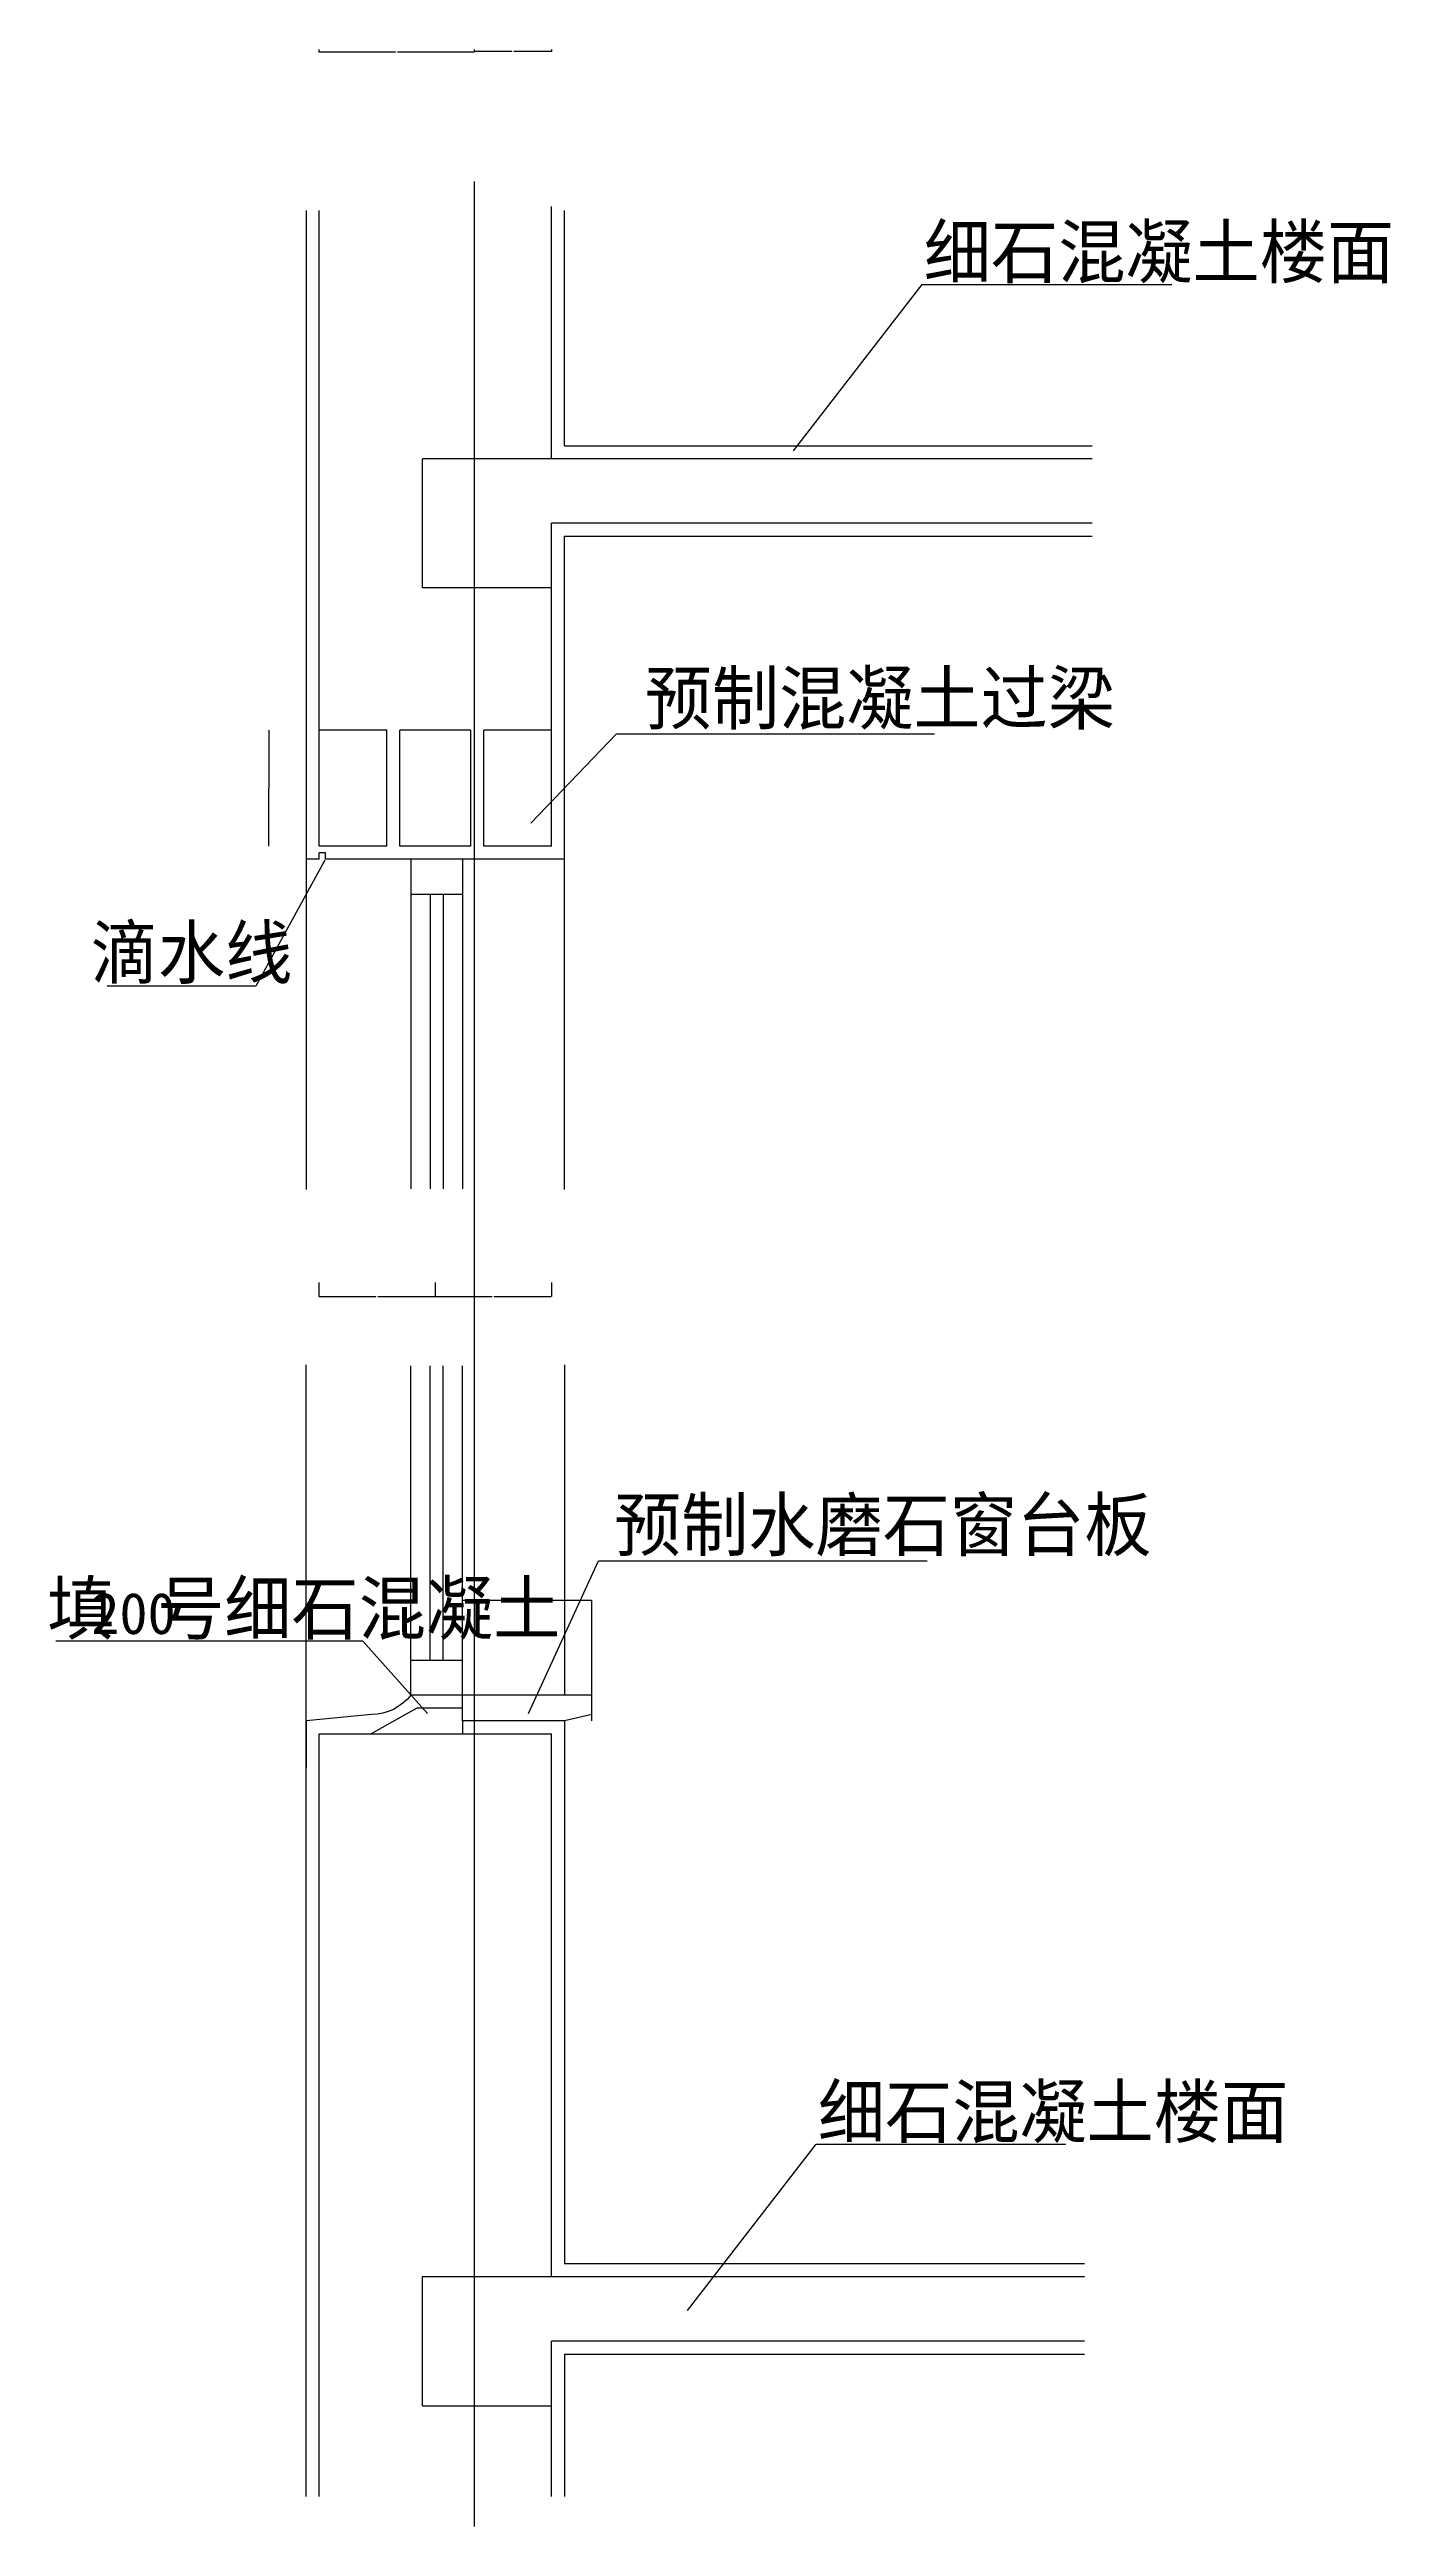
# Model space of a CAD drawing. Header units: metres. Extents: x 4322 to 6398, y -1143 to 2691.
import ezdxf

# ---------------------------------------------------------------- set-up
doc = ezdxf.new("R2010")
doc.units = ezdxf.units.M
for name, color, linetype in [('DOTE', 1, 'Continuous'), ('PUB_DIM', 3, 'Continuous'), ('PUB_HATCH', 7, 'Continuous'), ('PUB_TEXT', 7, 'Continuous'), ('S_SURFACE', 6, 'Continuous'), ('WALL', 255, 'Continuous'), ('WINDOW', 2, 'Continuous')]:
    doc.layers.add(name, color=color, linetype=linetype)
doc.dimstyles.get("Standard").update_dxf_attribs({"dimtxt": 2.5, "dimasz": 2.5, "dimexe": 1.25, "dimexo": 0.625, "dimtad": 1, "dimcen": 2.5, "dimazin": 3, "dimtfac": 1, "dimtmove": 0, "dimatfit": 3})

# ---------------------------------------------------------------- blocks, each defined once
blk = doc.blocks.new('*D1')
for p, q in [((4961.56, 143.71), (4961.56, 290.53)), ((4961.81, 290.53), (5060.06, 290.53)), ((5063.06, 290.53), (5161.31, 290.53)), ((5161.56, 143.71), (5161.56, 290.53))]:
    blk.add_line(p, q)
at = {"layer": 'Defpoints'}
for p in [(4961.56, 290.53), (4961.56, 143.71), (5161.56, 143.71)]:
    blk.add_point(p, dxfattribs=at)
at = {"layer": 'PUB_DIM', "insert": (5061.56, 290.53), "char_height": 1, "attachment_point": 5}
blk.add_mtext('200', dxfattribs=at)
blk = doc.blocks.new('*D2')
for p, q in [((4719.23, 163.75), (4718.98, 163.75)), ((4719.48, 143.89), (4719.48, 163.75)), ((4719.48, 103.71), (4719.48, 163.75)), ((4719.48, 163.75), (4719.48, 163.75)), ((4719.73, 163.75), (4719.98, 163.75))]:
    blk.add_line(p, q)
at = {"layer": 'Defpoints'}
for p in [(4719.48, 163.75), (4719.48, 143.89), (4719.48, 103.71)]:
    blk.add_point(p, dxfattribs=at)
at = {"layer": 'PUB_DIM', "insert": (4719.48, 164.875), "char_height": 1, "attachment_point": 5}
blk.add_mtext('0', dxfattribs=at)
blk = doc.blocks.new('*D3')
for p, q in [((4719.48, 103.71), (4719.48, 31.22)), ((4719.48, 83.71), (4719.48, 31.22)), ((4719.23, 31.22), (4718.98, 31.22)), ((4719.48, 31.22), (4719.48, 31.22)), ((4719.73, 31.22), (4719.98, 31.22))]:
    blk.add_line(p, q)
at = {"layer": 'Defpoints'}
for p in [(4719.48, 103.71), (4719.48, 83.71), (4719.48, 31.22)]:
    blk.add_point(p, dxfattribs=at)
at = {"layer": 'PUB_DIM', "insert": (4719.48, 32.345), "char_height": 1, "attachment_point": 5}
blk.add_mtext('0', dxfattribs=at)
blk = doc.blocks.new('*D4')
for p, q in [((5161.31, 198.28), (5161.06, 198.28)), ((5161.56, 104.01), (5161.56, 198.28)), ((5161.56, 144.01), (5161.56, 198.28)), ((5161.56, 198.28), (5161.56, 198.28)), ((5161.81, 198.28), (5162.06, 198.28))]:
    blk.add_line(p, q)
at = {"layer": 'Defpoints'}
for p in [(5161.56, 198.28), (5161.56, 144.01), (5161.56, 104.01)]:
    blk.add_point(p, dxfattribs=at)
at = {"layer": 'PUB_DIM', "insert": (5161.56, 199.405), "char_height": 1, "attachment_point": 5}
blk.add_mtext('0', dxfattribs=at)
blk = doc.blocks.new('*D5')
for p, q in [((4739.01, 782.39), (4739.01, 760.94)), ((4919.01, 782.39), (4919.01, 760.94)), ((4739.26, 760.94), (4827.51, 760.94)), ((4830.51, 760.94), (4918.76, 760.94))]:
    blk.add_line(p, q)
at = {"layer": 'Defpoints'}
for p in [(4739.01, 782.39), (4919.01, 782.39), (4739.01, 760.94)]:
    blk.add_point(p, dxfattribs=at)
at = {"layer": 'PUB_DIM', "insert": (4829.01, 760.94), "char_height": 1, "attachment_point": 5}
blk.add_mtext('180', dxfattribs=at)
blk = doc.blocks.new('*D6')
for p, q in [((4919.01, 782.39), (4919.01, 760.94)), ((5099.01, 782.39), (5099.01, 760.94)), ((4919.26, 760.94), (5007.51, 760.94)), ((5010.51, 760.94), (5098.76, 760.94))]:
    blk.add_line(p, q)
at = {"layer": 'Defpoints'}
for p in [(4919.01, 782.39), (5099.01, 782.39), (4919.01, 760.94)]:
    blk.add_point(p, dxfattribs=at)
at = {"layer": 'PUB_DIM', "insert": (5009.01, 760.94), "char_height": 1, "attachment_point": 5}
blk.add_mtext('180', dxfattribs=at)
blk = doc.blocks.new('*D7')
for p, q in [((4661.85, 1637.82), (4661.85, 1547.82)), ((4661.6, 1547.82), (4661.35, 1547.82)), ((4661.85, 1457.82), (4661.85, 1547.82)), ((4661.85, 1547.82), (4661.85, 1547.82)), ((4662.1, 1547.82), (4662.35, 1547.82))]:
    blk.add_line(p, q)
at = {"layer": 'Defpoints'}
for p in [(4661.85, 1637.82), (4661.85, 1547.82), (4661.85, 1457.82)]:
    blk.add_point(p, dxfattribs=at)
at = {"layer": 'PUB_DIM', "insert": (4661.85, 1548.945), "char_height": 1, "attachment_point": 5}
blk.add_mtext('0', dxfattribs=at)
blk = doc.blocks.new('*D8')
for p, q in [((4857.85, 2687.49), (4739.1, 2687.49)), ((4739.35, 2691.36), (4739.35, 2687.49)), ((4979.6, 2687.49), (4860.85, 2687.49)), ((4979.35, 2691.36), (4979.35, 2687.49))]:
    blk.add_line(p, q)
at = {"layer": 'Defpoints'}
for p in [(4739.35, 2691.36), (4979.35, 2691.36), (4979.35, 2687.49)]:
    blk.add_point(p, dxfattribs=at)
at = {"layer": 'PUB_DIM', "insert": (4859.35, 2687.49), "char_height": 1, "attachment_point": 5}
blk.add_mtext('240', dxfattribs=at)
blk = doc.blocks.new('*D9')
for p, q in [((5037.85, 2688.22), (4979.1, 2688.22)), ((4979.35, 2691.36), (4979.35, 2688.22)), ((5099.6, 2688.22), (5040.85, 2688.22)), ((5099.35, 2691.36), (5099.35, 2688.22))]:
    blk.add_line(p, q)
at = {"layer": 'Defpoints'}
for p in [(4979.35, 2691.36), (5099.35, 2691.36), (5099.35, 2688.22)]:
    blk.add_point(p, dxfattribs=at)
at = {"layer": 'PUB_DIM', "insert": (5039.35, 2688.22), "char_height": 1, "attachment_point": 5}
blk.add_mtext('120', dxfattribs=at)

msp = doc.modelspace()

# ---------------------------------------------------------------- linework, layer by layer
at = {"layer": 'DOTE'}
msp.add_line((4979.48, 2486.89), (4979.48, -1143.27), dxfattribs=at)
at = {"layer": 'PUB_DIM'}
for points in [[(5473.78, 2070.16), (5672.89, 2327.65), (6059.39, 2327.65)], [(5067.46, 1493.85), (5199.71, 1632.15), (5692.03, 1632.15)], [(4748.43, 1436.35), (4641.83, 1241.09), (4411.33, 1241.09)], [(5063.73, 115.35), (5171.93, 351.62), (5680.84, 351.62)], [(4907.45, 115.35), (4807.27, 227.48), (4331.89, 227.48)], [(5309.81, -809.14), (5508.92, -551.64), (5895.42, -551.64)]]:
    msp.add_lwpolyline(points, dxfattribs=at)
at = {"layer": 'PUB_HATCH'}
for p, q in [((4890.75, 123.71), (4820.39, 83.71)), ((4961.56, 123.71), (4890.75, 123.71)), ((4961.56, 103.71), (4961.56, 83.71))]:
    msp.add_line(p, q, dxfattribs=at)
msp.add_lwpolyline([(5161.56, 113.71), (5119.48, 103.71)], dxfattribs=at)
at = {"layer": 'S_SURFACE'}
for p, q in [((4719.48, 2442.14), (4719.48, 926.67)), ((5119.48, 2077.88), (5119.48, 2442.14)), ((5119.48, 2077.88), (5936.13, 2077.88)), ((5119.48, 1937.88), (5936.13, 1937.88)), ((5119.48, 926.67), (5119.48, 1937.88)), ((4739.48, 1437.88), (4719.48, 1437.88)), ((4739.48, 1437.88), (4739.48, 1447.88)), ((4749.48, 1447.88), (4739.48, 1447.88)), ((4749.48, 1437.88), (4749.48, 1447.88)), ((5119.48, 1437.88), (4749.48, 1437.88)), ((4719.48, -1096.84), (4719.48, 654.92)), ((5119.48, 654.92), (5119.48, 143.71)), ((5119.48, 103.71), (5119.48, -736.29)), ((5119.48, -736.29), (5924.42, -736.29)), ((5119.48, -876.29), (5924.42, -876.29)), ((5119.48, -876.29), (5119.48, -1096.84))]:
    msp.add_line(p, q, dxfattribs=at)
msp.add_lwpolyline([(4961.56, 143.71), (4881.56, 143.71, -0.23), (4820.75, 113.71), (4719.48, 103.71)], format="xyb", dxfattribs=at)
at = {"layer": 'WALL'}
for p, q in [((4739.48, 1457.88), (4739.48, 2442.14)), ((5099.48, 2057.88), (5099.48, 2448.23)), ((4899.48, 1857.88), (4899.48, 2057.88)), ((5936.13, 2057.88), (4899.48, 2057.88)), ((5936.13, 1957.88), (5099.48, 1957.88)), ((5099.48, 1457.88), (5099.48, 1957.88)), ((5099.48, 1857.88), (4899.48, 1857.88)), ((4844.48, 1637.88), (4739.48, 1637.88)), ((4844.48, 1457.88), (4844.48, 1637.88)), ((4974.48, 1637.88), (4864.48, 1637.88)), ((4864.48, 1457.88), (4864.48, 1637.88)), ((4974.48, 1457.88), (4974.48, 1637.88)), ((4994.48, 1457.88), (4994.48, 1637.88)), ((5099.48, 1637.88), (4994.48, 1637.88)), ((4844.48, 1457.88), (4739.48, 1457.88)), ((4974.48, 1457.88), (4864.48, 1457.88)), ((5099.48, 1457.88), (4994.48, 1457.88)), ((5161.56, 143.71), (4961.56, 143.71)), ((4961.56, 103.71), (4961.56, 143.71)), ((5161.56, 113.71), (5161.56, 143.71)), ((4739.48, -1096.84), (4739.48, 83.71)), ((4739.48, 83.71), (5099.48, 83.71)), ((5119.48, 103.71), (4961.56, 103.71)), ((5099.48, -756.29), (5099.48, 83.71)), ((4899.48, -756.29), (5924.42, -756.29)), ((4899.48, -956.29), (4899.48, -756.29)), ((5924.42, -856.29), (5099.48, -856.29)), ((5099.48, -1096.84), (5099.48, -856.29)), ((4899.48, -956.29), (5099.48, -956.29))]:
    msp.add_line(p, q, dxfattribs=at)
at = {"layer": 'WINDOW'}
for p, q in [((4881.56, 1437.88), (4881.56, 927.82)), ((4961.56, 1437.88), (4961.56, 927.82)), ((4881.56, 1383.59), (4961.56, 1383.59)), ((4911.56, 1383.59), (4911.56, 927.82)), ((4931.56, 1383.59), (4931.56, 927.82)), ((4881.56, 143.71), (4881.56, 653.77)), ((4911.56, 198), (4911.56, 653.77)), ((4931.56, 198), (4931.56, 653.77)), ((4961.56, 143.71), (4961.56, 653.77)), ((4881.56, 198), (4961.56, 198))]:
    msp.add_line(p, q, dxfattribs=at)

# ---------------------------------------------------------------- texts
at = {"layer": 'PUB_TEXT'}
for s, height, p in [('细石混凝土楼面', 80, (5675.55, 2338.28)), ('预制混凝土过梁', 80, (5243.42, 1647.3)), ('滴水线', 80, (4386.18, 1253.56)), ('预制水磨石窗台板', 80, (5195.97, 367.64)), ('填', 80, (4318.79, 238.34)), ('号细石混凝土', 80, (4488.88, 238.34)), ('200', 64, (4386.97, 238.34)), ('细石混凝土楼面', 80, (5511.58, -541.01))]:
    msp.add_text(s, height=height, dxfattribs=at).set_placement(p)

# ---------------------------------------------------------------- dimensions: what is measured, and where the dimension line sits
at = {"layer": 'PUB_DIM'}
for base, p1, p2, picture, middle in [((4979.35, 2687.49), (4979.35, 2691.36), (4739.35, 2691.36), '*D8', (4859.35, 2687.49)), ((5099.35, 2688.22), (5099.35, 2691.36), (4979.35, 2691.36), '*D9', (5039.35, 2688.22)), ((4661.85, 1547.82), (4661.85, 1637.82), (4661.85, 1457.82), '*D7', (4661.85, 1548.945)), ((4739.01, 760.94), (4739.01, 782.39), (4919.01, 782.39), '*D5', (4829.01, 760.94)), ((4919.01, 760.94), (4919.01, 782.39), (5099.01, 782.39), '*D6', (5009.01, 760.94)), ((4961.56, 290.53), (4961.56, 143.71), (5161.56, 143.71), '*D1', (5061.56, 290.53)), ((5161.56, 198.28), (5161.56, 104.01), (5161.56, 144.01), '*D4', (5161.56, 199.405)), ((4719.48, 163.75), (4719.48, 143.89), (4719.48, 103.71), '*D2', (4719.48, 164.875)), ((4719.48, 31.22), (4719.48, 103.71), (4719.48, 83.71), '*D3', (4719.48, 32.345))]:
    dim = msp.add_linear_dim(base=base, p1=p1, p2=p2, dimstyle='Standard', dxfattribs=at)
    dim.commit()
    dim.dimension.update_dxf_attribs({"geometry": picture, "text_midpoint": middle})

doc.saveas('drawing.dxf')
